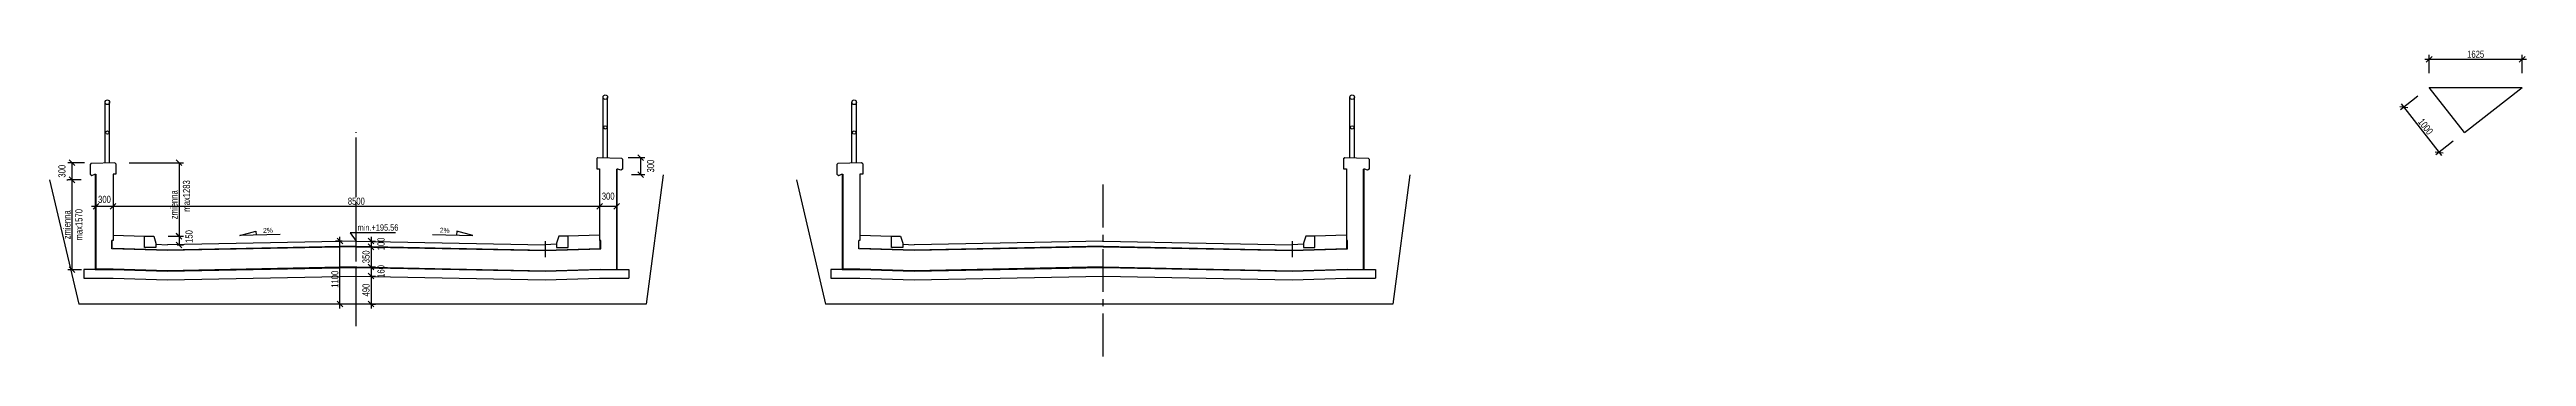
# Model space of a CAD drawing. Header units: millimetres. Extents: x -1069826 to 2704411, y -432732 to 412301.
# Drawn here: x -5249 to 38026, y -27650 to -22292 of the extents above; entities that cross this region are included whole.
import ezdxf
from ezdxf.enums import TextEntityAlignment as Align

# ---------------------------------------------------------------- set-up
doc = ezdxf.new("R2010")
doc.units = ezdxf.units.MM
doc.header["$LTSCALE"] = 1000
doc.header["$MEASUREMENT"] = 0
doc.linetypes.add('CENTER2', pattern=[1.125, 0.75, -0.125, 0.125, -0.125])
doc.linetypes.add('HIDDEN', pattern=[0.375, 0.25, -0.125])
for name, color, linetype in [('0-RA0-T', 7, 'Continuous'), ('0-RA0-W', 7, 'Continuous'), ('0-RAM-T', 7, 'Continuous'), ('0-T', 7, 'Continuous'), ('DROGO-T', 7, 'Continuous'), ('WIADUKT', 7, 'Continuous'), ('WYZA1-L', 7, 'Continuous')]:
    doc.layers.add(name, color=color, linetype=linetype)
doc.styles.add('CDMSTYLE', font='CDMSIMPL', dxfattribs={"width": 0.8, "bigfont": 'CDMBIGPL'})
doc.dimstyles.new('CDMOG-MM-50', dxfattribs={"dimscale": 50, "dimtxt": 2.5, "dimasz": 1, "dimexe": 1.5, "dimexo": 5, "dimgap": 0.5, "dimtad": 1, "dimdec": 0, "dimrnd": 1, "dimzin": 1, "dimdsep": 46, "dimtxsty": 'CDMSTYLE', "dimblk1": 'OBLIQUE', "dimblk2": 'OBLIQUE', "dimsah": 1, "dimtsz": 1, "dimcen": -2.5, "dimdle": 1.5, "dimclrd": 9, "dimclre": 9, "dimclrt": 9, "dimadec": 0, "dimazin": 0, "dimtfac": 1, "dimtmove": 2, "dimatfit": 3, "dimldrblk": 'OBLIQUE', "dimfxl": 1, "dimtvp": 1, "dimtolj": 1, "dimtzin": 0, "dimarcsym": 0})
doc.dimstyles.new('CDMZB-MM-50', dxfattribs={"dimscale": 50, "dimtxt": 2.5, "dimasz": 1, "dimexe": 1.5, "dimexo": 5, "dimgap": 0.5, "dimtad": 1, "dimdec": 0, "dimrnd": 1, "dimzin": 1, "dimdsep": 46, "dimtxsty": 'CDMSTYLE', "dimblk": 'OBLIQUE', "dimblk1": 'OBLIQUE', "dimblk2": 'OBLIQUE', "dimsah": 1, "dimtsz": 1, "dimcen": -2.5, "dimclrd": 9, "dimclre": 9, "dimclrt": 9, "dimadec": 0, "dimazin": 0, "dimtfac": 1, "dimtmove": 2, "dimatfit": 3, "dimldrblk": 'OBLIQUE', "dimfxl": 1, "dimtvp": 1, "dimtolj": 1, "dimtzin": 0, "dimarcsym": 0})

msp = doc.modelspace()

# ---------------------------------------------------------------- texts
at = {"layer": '0-RA0-T', "color": 1, "linetype": 'Continuous', "style": 'CDMSTYLE', "width": 0.8}
for rotation, p in [(1.14576284, (-1432.5467, -25492.0815)), (358.85423716, (1654.5358, -25492.0815))]:
    msp.add_text('2%', height=87.5, rotation=rotation, dxfattribs=at).set_placement(p, align=Align.CENTER)

# ---------------------------------------------------------------- blocks, each defined once
blk = doc.blocks.new('*D504')
at = {"color": 9, "linetype": 'ByBlock', "transparency": 16777216}
for p, q in [((184155, -26296), (184055, -26196)), ((184105, -26171), (184105, -26811)), ((184155, -26786), (184055, -26686)), ((184098, -26736), (184180, -26736))]:
    blk.add_line(p, q, dxfattribs=at)
at = {"layer": 'Defpoints', "color": 0, "linetype": 'ByBlock', "transparency": 16777216}
for p in [(183851, -26246), (183848, -26736), (184105, -26736)]:
    blk.add_point(p, dxfattribs=at)
at = {"color": 9, "linetype": 'ByBlock', "transparency": 16777216, "insert": (184018, -26491), "char_height": 125, "attachment_point": 5, "rotation": 90, "style": 'CDMSTYLE'}
blk.add_mtext('\\A1;490', dxfattribs=at)
blk = doc.blocks.new('_OBLIQUE')
at = {"color": 0, "linetype": 'ByBlock'}
blk.add_line((-0.5, -0.5), (0.5, 0.5), dxfattribs=at)
blk = doc.blocks.new('*D505')
at = {"color": 9, "linetype": 'ByBlock', "transparency": 16777216}
for p, q in [((183598, -25636), (183486, -25636)), ((183611, -25686), (183511, -25586)), ((183561, -26811), (183561, -25561)), ((183598, -26736), (183486, -26736)), ((183611, -26786), (183511, -26686))]:
    blk.add_line(p, q, dxfattribs=at)
at = {"layer": 'Defpoints', "color": 0, "linetype": 'ByBlock', "transparency": 16777216}
for p in [(183561, -25636), (183848, -25636), (183848, -26736)]:
    blk.add_point(p, dxfattribs=at)
at = {"color": 9, "linetype": 'ByBlock', "transparency": 16777216, "insert": (183473, -26302), "char_height": 125, "attachment_point": 5, "rotation": 90, "style": 'CDMSTYLE'}
blk.add_mtext('\\A1;\\C1;1100', dxfattribs=at)
blk = doc.blocks.new('*D509')
at = {"color": 9, "linetype": 'ByBlock', "transparency": 16777216}
for p, q in [((179523, -25027), (188173, -25027)), ((179548, -25077), (179648, -24977)), ((188048, -25077), (188148, -24977)), ((188098, -24777), (188098, -24952))]:
    blk.add_line(p, q, dxfattribs=at)
at = {"layer": 'Defpoints', "color": 0, "linetype": 'ByBlock', "transparency": 16777216}
for p in [(179598, -24673), (188098, -25027), (188098, -25027)]:
    blk.add_point(p, dxfattribs=at)
at = {"color": 9, "linetype": 'ByBlock', "transparency": 16777216, "insert": (183848, -24940), "char_height": 125, "attachment_point": 5, "style": 'CDMSTYLE'}
blk.add_mtext('\\A1;8500', dxfattribs=at)
blk = doc.blocks.new('*D507')
at = {"color": 9, "linetype": 'ByBlock', "transparency": 16777216}
for p, q in [((179223, -25027), (179673, -25027)), ((179248, -25077), (179348, -24977)), ((179298, -24923), (179298, -25102)), ((179548, -25077), (179648, -24977)), ((179598, -24923), (179598, -25102))]:
    blk.add_line(p, q, dxfattribs=at)
at = {"layer": 'Defpoints', "color": 0, "linetype": 'ByBlock', "transparency": 16777216}
for p in [(179298, -24673), (179598, -24673), (179598, -25027)]:
    blk.add_point(p, dxfattribs=at)
at = {"color": 9, "linetype": 'ByBlock', "transparency": 16777216, "insert": (179448, -24908), "char_height": 125, "attachment_point": 5, "style": 'CDMSTYLE'}
blk.add_mtext('\\A1;300', dxfattribs=at)
blk = doc.blocks.new('*D510')
at = {"color": 9, "linetype": 'ByBlock', "transparency": 16777216}
for p, q in [((191836, -24566), (191853, -24566)), ((191978, -24616), (191878, -24516)), ((191928, -24566), (191928, -26136)), ((192096, -26136), (191853, -26136)), ((191978, -26186), (191878, -26086))]:
    blk.add_line(p, q, dxfattribs=at)
at = {"layer": 'Defpoints', "color": 0, "linetype": 'ByBlock', "transparency": 16777216}
for p in [(192086, -24566), (191928, -26136), (192346, -26136)]:
    blk.add_point(p, dxfattribs=at)
at = {"color": 9, "linetype": 'ByBlock', "transparency": 16777216, "insert": (192050, -25351), "char_height": 125, "attachment_point": 5, "rotation": 90, "style": 'CDMSTYLE'}
blk.add_mtext('\\A1;max1570', dxfattribs=at)
blk = doc.blocks.new('*D511')
at = {"color": 9, "linetype": 'ByBlock', "transparency": 16777216}
for p, q in [((191836, -24566), (191853, -24566)), ((191978, -24616), (191878, -24516)), ((191928, -24566), (191928, -26136)), ((192096, -26136), (191853, -26136)), ((191978, -26186), (191878, -26086))]:
    blk.add_line(p, q, dxfattribs=at)
at = {"layer": 'Defpoints', "color": 0, "linetype": 'ByBlock', "transparency": 16777216}
for p in [(192086, -24566), (191928, -26136), (192346, -26136)]:
    blk.add_point(p, dxfattribs=at)
at = {"color": 9, "linetype": 'ByBlock', "transparency": 16777216, "insert": (191841, -25351), "char_height": 125, "attachment_point": 5, "rotation": 90, "style": 'CDMSTYLE'}
blk.add_mtext('\\A1;zmienna', dxfattribs=at)
blk = doc.blocks.new('*D512')
at = {"color": 9, "linetype": 'ByBlock', "transparency": 16777216}
for p, q in [((193849, -24317), (193749, -24217)), ((192926, -24267), (193874, -24267)), ((193799, -24267), (193799, -25550)), ((193849, -25600), (193749, -25500)), ((193606, -25550), (193874, -25550))]:
    blk.add_line(p, q, dxfattribs=at)
at = {"layer": 'Defpoints', "color": 0, "linetype": 'ByBlock', "transparency": 16777216}
for p in [(192676, -24267), (193356, -25550), (193799, -25550)]:
    blk.add_point(p, dxfattribs=at)
at = {"color": 9, "linetype": 'ByBlock', "transparency": 16777216, "insert": (193711, -25001), "char_height": 125, "attachment_point": 5, "rotation": 90, "style": 'CDMSTYLE'}
blk.add_mtext('\\A1;zmienna', dxfattribs=at)
blk = doc.blocks.new('*D513')
at = {"color": 9, "linetype": 'ByBlock', "transparency": 16777216}
for p, q in [((193849, -24317), (193749, -24217)), ((192926, -24267), (193874, -24267)), ((193799, -24267), (193799, -25550)), ((193849, -25600), (193749, -25500)), ((193606, -25550), (193874, -25550))]:
    blk.add_line(p, q, dxfattribs=at)
at = {"layer": 'Defpoints', "color": 0, "linetype": 'ByBlock', "transparency": 16777216}
for p in [(192676, -24267), (193356, -25550), (193799, -25550)]:
    blk.add_point(p, dxfattribs=at)
at = {"color": 9, "linetype": 'ByBlock', "transparency": 16777216, "insert": (193929, -24848), "char_height": 125, "attachment_point": 5, "rotation": 90, "style": 'CDMSTYLE'}
blk.add_mtext('\\A1;max1283', dxfattribs=at)
blk = doc.blocks.new('*D514')
at = {"color": 9, "linetype": 'ByBlock', "transparency": 16777216}
for p, q in [((191978, -24317), (191878, -24217)), ((192145, -24267), (191853, -24267)), ((192086, -24566), (191853, -24566)), ((191978, -24616), (191878, -24516)), ((191928, -24267), (191928, -24566))]:
    blk.add_line(p, q, dxfattribs=at)
at = {"layer": 'Defpoints', "color": 0, "linetype": 'ByBlock', "transparency": 16777216}
for p in [(191928, -24566), (192336, -24566), (192395, -24267)]:
    blk.add_point(p, dxfattribs=at)
at = {"color": 9, "linetype": 'ByBlock', "transparency": 16777216, "insert": (191753, -24416), "char_height": 125, "attachment_point": 5, "rotation": 90, "style": 'CDMSTYLE'}
blk.add_mtext('\\A1;300', dxfattribs=at)
blk = doc.blocks.new('*D518')
at = {"color": 9, "linetype": 'ByBlock', "transparency": 16777216}
for p, q in [((193849, -25602), (193749, -25502)), ((193849, -25752), (193749, -25652)), ((193764, -25702), (193874, -25702)), ((193799, -25552), (193799, -25702))]:
    blk.add_line(p, q, dxfattribs=at)
at = {"layer": 'Defpoints', "color": 0, "linetype": 'ByBlock', "transparency": 16777216}
for p in [(193356, -25552), (193514, -25702), (193799, -25702)]:
    blk.add_point(p, dxfattribs=at)
at = {"color": 9, "linetype": 'ByBlock', "transparency": 16777216, "insert": (193974, -25556), "char_height": 125, "attachment_point": 5, "rotation": 90, "style": 'CDMSTYLE'}
blk.add_mtext('\\A1;150', dxfattribs=at)
blk = doc.blocks.new('*D506')
at = {"color": 9, "linetype": 'ByBlock', "transparency": 16777216}
for p, q in [((184155, -26136), (184055, -26036)), ((184155, -26296), (184055, -26196)), ((184095, -26246), (184180, -26246)), ((184098, -26086), (184180, -26086)), ((184105, -26011), (184105, -26246))]:
    blk.add_line(p, q, dxfattribs=at)
at = {"layer": 'Defpoints', "color": 0, "linetype": 'ByBlock', "transparency": 16777216}
for p in [(183845, -26246), (183848, -26086), (184105, -26246)]:
    blk.add_point(p, dxfattribs=at)
at = {"color": 9, "linetype": 'ByBlock', "transparency": 16777216, "insert": (184280, -26166), "char_height": 125, "attachment_point": 5, "rotation": 90, "style": 'CDMSTYLE'}
blk.add_mtext('\\A1;160', dxfattribs=at)
blk = doc.blocks.new('*D508')
at = {"color": 9, "linetype": 'ByBlock', "transparency": 16777216}
for p, q in [((188023, -25027), (188398, -25027)), ((188048, -25077), (188148, -24977)), ((188348, -25077), (188448, -24977)), ((188398, -24777), (188398, -24952))]:
    blk.add_line(p, q, dxfattribs=at)
at = {"layer": 'Defpoints', "color": 0, "linetype": 'ByBlock', "transparency": 16777216}
for p in [(188098, -25027), (188398, -25027), (188398, -25027)]:
    blk.add_point(p, dxfattribs=at)
at = {"color": 9, "linetype": 'ByBlock', "transparency": 16777216, "insert": (188248, -24852), "char_height": 125, "attachment_point": 5, "style": 'CDMSTYLE'}
blk.add_mtext('\\A1;300', dxfattribs=at)
blk = doc.blocks.new('*D515')
at = {"color": 9, "linetype": 'ByBlock', "transparency": 16777216}
for p, q in [((201646, -24177), (201938, -24177)), ((201913, -24227), (201813, -24127)), ((201863, -24177), (201863, -24476)), ((201706, -24476), (201938, -24476)), ((201913, -24526), (201813, -24426))]:
    blk.add_line(p, q, dxfattribs=at)
at = {"layer": 'Defpoints', "color": 0, "linetype": 'ByBlock', "transparency": 16777216}
for p in [(201396, -24177), (201456, -24476), (201863, -24476)]:
    blk.add_point(p, dxfattribs=at)
at = {"color": 9, "linetype": 'ByBlock', "transparency": 16777216, "insert": (202038, -24326), "char_height": 125, "attachment_point": 5, "rotation": 90, "style": 'CDMSTYLE'}
blk.add_mtext('\\A1;300', dxfattribs=at)
blk = doc.blocks.new('*D516')
at = {"color": 9, "linetype": 'ByBlock', "transparency": 16777216}
for p, q in [((184155, -25786), (184055, -25686)), ((184105, -25661), (184105, -26161)), ((184155, -26136), (184055, -26036)), ((184098, -26086), (184180, -26086))]:
    blk.add_line(p, q, dxfattribs=at)
at = {"layer": 'Defpoints', "color": 0, "linetype": 'ByBlock', "transparency": 16777216}
for p in [(183848, -25736), (183848, -26086), (184105, -26086)]:
    blk.add_point(p, dxfattribs=at)
at = {"color": 9, "linetype": 'ByBlock', "transparency": 16777216, "insert": (184018, -25911), "char_height": 125, "attachment_point": 5, "rotation": 90, "style": 'CDMSTYLE'}
blk.add_mtext('\\A1;350', dxfattribs=at)
blk = doc.blocks.new('*D517')
at = {"color": 9, "linetype": 'ByBlock', "transparency": 16777216}
for p, q in [((184155, -25686), (184055, -25586)), ((184155, -25786), (184055, -25686)), ((184098, -25636), (184180, -25636)), ((184098, -25736), (184180, -25736)), ((184105, -25561), (184105, -25736))]:
    blk.add_line(p, q, dxfattribs=at)
at = {"layer": 'Defpoints', "color": 0, "linetype": 'ByBlock', "transparency": 16777216}
for p in [(183848, -25636), (183848, -25736), (184105, -25736)]:
    blk.add_point(p, dxfattribs=at)
at = {"color": 9, "linetype": 'ByBlock', "transparency": 16777216, "insert": (184280, -25686), "char_height": 125, "attachment_point": 5, "rotation": 90, "style": 'CDMSTYLE'}
blk.add_mtext('\\A1;100', dxfattribs=at)
blk = doc.blocks.new('00KOTA1')
at = {"color": 0, "linetype": 'Continuous'}
blk.add_lwpolyline([(13.74, 2.86), (-2.11, 2.86), (0, 0), (0, 6.11)], dxfattribs=at)
at = {"color": 0, "linetype": 'Continuous', "style": 'CDMSTYLE', "width": 0.85}
blk.add_attdef('%%P000.000', (0.42, 3.63), '', height=2.2, dxfattribs=at)
blk = doc.blocks.new('*D519')
at = {"color": 9, "linetype": 'ByBlock', "transparency": 16777216}
for p, q in [((219553, -23287), (219693, -23304)), ((219866, -23106), (219564, -23342)), ((220285, -24143), (219577, -23237)), ((220169, -24075), (220309, -24092)), ((220482, -23894), (220180, -24130))]:
    blk.add_line(p, q, dxfattribs=at)
at = {"layer": 'Defpoints', "color": 0, "linetype": 'ByBlock', "transparency": 16777216}
for p in [(219623, -23296), (220063, -22952), (220679, -23740)]:
    blk.add_point(p, dxfattribs=at)
at = {"color": 9, "linetype": 'ByBlock', "transparency": 16777216, "insert": (220000, -23636), "char_height": 125, "attachment_point": 5, "rotation": 307.9933, "style": 'CDMSTYLE'}
blk.add_mtext('\\A1;1000', dxfattribs=at)
blk = doc.blocks.new('*D520')
at = {"color": 9, "linetype": 'ByBlock', "transparency": 16777216}
for p, q in [((219988, -22461), (221763, -22461)), ((220013, -22511), (220113, -22411)), ((220063, -22702), (220063, -22386)), ((221638, -22511), (221738, -22411)), ((221688, -22702), (221688, -22386))]:
    blk.add_line(p, q, dxfattribs=at)
at = {"layer": 'Defpoints', "color": 0, "linetype": 'ByBlock', "transparency": 16777216}
for p in [(221688, -22461), (220063, -22952), (221688, -22952)]:
    blk.add_point(p, dxfattribs=at)
at = {"color": 9, "linetype": 'ByBlock', "transparency": 16777216, "insert": (220875, -22374), "char_height": 125, "attachment_point": 5, "style": 'CDMSTYLE'}
blk.add_mtext('\\A1;1625', dxfattribs=at)

# ---------------------------------------------------------------- dimensions: what is measured, and where the dimension line sits
at = {"layer": '0-RAM-T', "color": 40, "linetype": 'Continuous'}
for text, picture, middle in [('zmienna', '*D512', (-3073.7725, -25001.3515)), ('max<>', '*D513', (-2856.2653, -24847.6754))]:
    dim = msp.add_linear_dim(base=(-2986.2725, -25550.2472), p1=(-4108.9964, -24266.8103), p2=(-3429.0857, -25550.2472), angle=90, text=text, dimstyle='CDMZB-MM-50', dxfattribs=at)
    dim.commit()
    dim.dimension.update_dxf_attribs({"geometry": picture, "text_midpoint": middle, "dimtype": 160, "insert": (-196784.7937, 0)})
dim = msp.add_linear_dim(base=(-2986.2725, -25702.2472), p1=(-3429.0857, -25552.2472), p2=(-3271.0019, -25702.2472), angle=90, dimstyle='CDMZB-MM-50', override={"dimse1": 1}, dxfattribs=at)
dim.commit()
dim.dimension.update_dxf_attribs({"geometry": '*D518', "text_midpoint": (-2811.2725, -25556.376), "dimtype": 160, "insert": (-196784.7937, 0)})
at = {"layer": 'DROGO-T', "color": 40, "linetype": 'Continuous'}
for p1, p2, distance, picture, middle in [((36326.2278, -22952.0661), (37950.741, -22952.0661), 490.6006, '*D520', (37138.4844, -22373.9655)), ((36941.7968, -23740.1491), (36326.2278, -22952.0661), 558.2188, '*D519', (36263.0468, -23635.8675))]:
    dim = msp.add_aligned_dim(p1=p1, p2=p2, distance=distance, dimstyle='CDMOG-MM-50', dxfattribs=at)
    dim.commit()
    dim.dimension.update_dxf_attribs({"geometry": picture, "text_midpoint": middle, "insert": (-183736.9617, 0)})
at = {"layer": 'DROGO-T', "color": 3, "linetype": 'Continuous'}
dim = msp.add_linear_dim(base=(-4139.0054, -25027.3544), p1=(-4439.0054, -24673.2839), p2=(-4139.0054, -24673.2839), dimstyle='CDMOG-MM-50', dxfattribs=at)
dim.commit()
dim.dimension.update_dxf_attribs({"geometry": '*D507', "text_midpoint": (-4289.0054, -24908.2497), "dimtype": 160, "insert": (-183736.9617, 0)})
for base, p1, p2, picture, middle in [((4360.9945, -25027.3544), (-4139.0054, -24673.2839), (4360.9945, -25027.3544), '*D509', (110.9945, -24939.8544)), ((4660.9945, -25027.3544), (4360.9945, -25027.3544), (4660.9945, -25027.3544), '*D508', (4510.9945, -24852.3544))]:
    dim = msp.add_linear_dim(base=base, p1=p1, p2=p2, dimstyle='CDMOG-MM-50', override={"dimse1": 1}, dxfattribs=at)
    dim.commit()
    dim.dimension.update_dxf_attribs({"geometry": picture, "text_midpoint": middle, "insert": (-183736.9617, 0)})
dim = msp.add_linear_dim(base=(-176.0454, -25635.7706), p1=(110.9945, -26736.2456), p2=(110.9945, -25635.7706), angle=90, text='\\C1;<>', dimstyle='CDMOG-MM-50', dxfattribs=at)
dim.commit()
dim.dimension.update_dxf_attribs({"geometry": '*D505', "text_midpoint": (-263.5454, -26302.4305), "dimtype": 160, "insert": (-183736.9617, 0)})
for base, p1, p2, picture, middle in [((368.1927, -25736.2456), (110.9945, -25636.2456), (110.9945, -25736.2456), '*D517', (543.1927, -25686.2456)), ((368.1927, -26246.1837), (110.9945, -26086.2456), (107.7958, -26246.1837), '*D506', (543.1927, -26166.2146))]:
    dim = msp.add_linear_dim(base=base, p1=p1, p2=p2, angle=90, dimstyle='CDMOG-MM-50', dxfattribs=at)
    dim.commit()
    dim.dimension.update_dxf_attribs({"geometry": picture, "text_midpoint": middle, "insert": (-183736.9617, 0)})
for base, p1, p2, picture, middle in [((368.1927, -26086.2456), (110.9945, -25736.2456), (110.9945, -26086.2456), '*D516', (280.6927, -25911.2456)), ((368.1927, -26736.2456), (114.1933, -26246.1837), (110.9945, -26736.2456), '*D504', (280.6927, -26491.2146))]:
    dim = msp.add_linear_dim(base=base, p1=p1, p2=p2, angle=90, dimstyle='CDMOG-MM-50', override={"dimse1": 1}, dxfattribs=at)
    dim.commit()
    dim.dimension.update_dxf_attribs({"geometry": picture, "text_midpoint": middle, "insert": (-183736.9617, 0)})
at = {"layer": 'WIADUKT', "color": 40, "linetype": 'Continuous'}
for base, p1, p2, angle, picture, middle in [((-4856.7007, -24566.2456), (-4389.413, -24266.7106), (-4449.0054, -24566.2456), 90, '*D514', (-5031.7007, -24416.4781)), ((5078.6897, -24476.1741), (4611.402, -24176.6391), (4670.9945, -24476.1741), 270, '*D515', (5253.6897, -24326.4066))]:
    dim = msp.add_linear_dim(base=base, p1=p1, p2=p2, angle=angle, dimstyle='CDMZB-MM-50', dxfattribs=at)
    dim.commit()
    dim.dimension.update_dxf_attribs({"geometry": picture, "text_midpoint": middle, "insert": (-196784.7937, 0)})
dim = msp.add_linear_dim(base=(-4856.7007, -26135.7496), p1=(-4699.0054, -24566.2456), p2=(-4439.0054, -26135.7496), angle=90, text='zmienna', dimstyle='CDMZB-MM-50', dxfattribs=at)
dim.commit()
dim.dimension.update_dxf_attribs({"geometry": '*D511', "text_midpoint": (-4944.2007, -25350.9976), "insert": (-196784.7937, 0)})
dim = msp.add_linear_dim(base=(-4856.7007, -26135.7496), p1=(-4699.0054, -24566.2456), p2=(-4439.0054, -26135.7496), angle=90, text='max<>', dimstyle='CDMZB-MM-50', dxfattribs=at)
dim.commit()
dim.dimension.update_dxf_attribs({"geometry": '*D510', "text_midpoint": (-4734.4086, -25350.9976), "dimtype": 160, "insert": (-196784.7937, 0)})

# ---------------------------------------------------------------- linework, layer by layer
at = {"layer": '0-RA0-T', "color": 1, "linetype": 'Continuous', "extrusion": (0, 0, -1)}
for points in [[(1221.8889, -25522.8753), (1921.7489, -25536.8725), (1643.2046, -25461.2876), (1641.8049, -25531.2736)], [(-1443.8779, -25522.8753), (-2143.7379, -25536.8725), (-1865.1936, -25461.2876), (-1863.7939, -25531.2736)]]:
    msp.add_lwpolyline(points, dxfattribs=at)
at = {"layer": '0-RAM-T', "color": 9, "linetype": 'Continuous'}
for p, q in [((-4279.0054, -24271.9106), (-4279.0054, -23212.2106)), ((-4199.0054, -24269.5106), (-4199.0054, -23212.2106)), ((4420.9945, -24179.4391), (4420.9945, -23122.1391)), ((4500.9945, -24181.8391), (4500.9945, -23122.1391)), ((8768.8266, -24271.9106), (8768.8266, -23212.2106)), ((8848.8266, -24269.5106), (8848.8266, -23212.2106)), ((17468.8265, -24179.4391), (17468.8265, -23122.1391)), ((17548.8265, -24181.8391), (17548.8265, -23122.1391))]:
    msp.add_line(p, q, dxfattribs=at)
at = {"layer": '0-RAM-T', "color": 9, "linetype": 'CENTER2'}
for p, q in [((110.9945, -27118.9627), (110.9945, -23731.7681)), ((110.9945, -26828.9855), (110.9945, -23731.7681)), ((13158.8265, -27649.5909), (13158.8265, -24534.1575))]:
    msp.add_line(p, q, dxfattribs=at)
at = {"layer": '0-RAM-T', "color": 2, "linetype": 'Continuous'}
for p, q in [((4310.9945, -24196.1391), (4330.9855, -24176.7388)), ((4310.9945, -24196.1391), (4310.9945, -24374.6391)), ((4330.9855, -24176.7388), (4742.5028, -24189.0843)), ((4741.0035, -24187.5393), (4760.9945, -24208.1391)), ((4760.9945, -24208.1391), (4760.9945, -24378.1391)), ((17358.8265, -24196.1391), (17378.8175, -24176.7388)), ((17358.8265, -24196.1391), (17358.8265, -24374.6391)), ((17378.8175, -24176.7388), (17790.3348, -24189.0843)), ((17788.8355, -24187.5393), (17808.8265, -24208.1391)), ((17808.8265, -24208.1391), (17808.8265, -24378.1391)), ((-4519.0144, -24277.6108), (-4539.0054, -24298.2106)), ((-4539.0054, -24298.2106), (-4539.0054, -24468.2106)), ((-4539.0054, -24468.2106), (-4509.0054, -24488.2106)), ((-4108.9964, -24266.8103), (-4520.5138, -24279.1558)), ((-4509.0054, -24488.2106), (-4459.0054, -24468.2106)), ((-4459.0054, -24468.2106), (-4439.0054, -24468.2106)), ((-4139.0054, -24464.7106), (-4139.0054, -25625.2496)), ((-4089.0054, -24464.7106), (-4139.0054, -24464.7106)), ((-4089.0054, -24286.2106), (-4108.9964, -24266.8103)), ((-4089.0054, -24286.2106), (-4089.0054, -24464.7106)), ((4310.9945, -24374.6391), (4360.9945, -24374.6391)), ((4360.9945, -24374.6391), (4360.9945, -25625.2496)), ((4680.9945, -24378.1391), (4660.9945, -24378.1391)), ((4730.9945, -24398.1391), (4680.9945, -24378.1391)), ((4760.9945, -24378.1391), (4730.9945, -24398.1391)), ((8528.8176, -24277.6108), (8508.8266, -24298.2106)), ((8508.8266, -24298.2106), (8508.8266, -24468.2106)), ((8508.8266, -24468.2106), (8538.8266, -24488.2106)), ((8938.8356, -24266.8103), (8527.3182, -24279.1558)), ((8538.8266, -24488.2106), (8588.8266, -24468.2106)), ((8588.8266, -24468.2106), (8608.8266, -24468.2106)), ((8908.8266, -24464.7106), (8908.8266, -25625.2496)), ((8958.8266, -24464.7106), (8908.8266, -24464.7106)), ((8958.8266, -24286.2106), (8938.8356, -24266.8103)), ((8958.8266, -24286.2106), (8958.8266, -24464.7106)), ((17358.8265, -24374.6391), (17408.8265, -24374.6391)), ((17408.8265, -24374.6391), (17408.8265, -25625.2496)), ((17728.8265, -24378.1391), (17708.8265, -24378.1391)), ((17778.8265, -24398.1391), (17728.8265, -24378.1391)), ((17808.8265, -24378.1391), (17778.8265, -24398.1391))]:
    msp.add_line(p, q, dxfattribs=at)
at = {"layer": '0-RAM-T', "color": 1, "linetype": 'Continuous'}
for p, q in [((-4139.0054, -25533.7496), (-3589.0857, -25550.2472)), ((-3389.0857, -25690.2472), (-3189.0857, -25702.2472)), ((110.9945, -25636.2456), (-3189.0857, -25702.2472)), ((110.9945, -25636.2456), (3411.0747, -25702.2472)), ((3611.0747, -25690.2472), (3411.0747, -25702.2472)), ((3611.0747, -25690.2472), (3411.0747, -25702.2472)), ((4360.9945, -25533.7496), (3811.0747, -25550.2472)), ((4360.9945, -25533.7496), (3811.0747, -25550.2472)), ((8908.8266, -25533.7496), (9458.7463, -25550.2472)), ((9658.7463, -25690.2472), (9858.7463, -25702.2472)), ((13158.8265, -25636.2456), (9858.7463, -25702.2472)), ((13158.8265, -25636.2456), (16458.9067, -25702.2472)), ((16658.9067, -25690.2472), (16458.9067, -25702.2472)), ((16658.9067, -25690.2472), (16458.9067, -25702.2472)), ((17408.8265, -25533.7496), (16858.9067, -25550.2472)), ((17408.8265, -25533.7496), (16858.9067, -25550.2472))]:
    msp.add_line(p, q, dxfattribs=at)
at = {"layer": '0-RAM-T', "color": 40, "linetype": 'Continuous'}
for p, q in [((3411.0747, -25636.0048), (3411.0747, -25914.2917)), ((16458.9067, -25636.0048), (16458.9067, -25914.2917))]:
    msp.add_line(p, q, dxfattribs=at)
at = {"layer": '0-RAM-T', "color": 2, "linetype": 'Continuous'}
for points in [[(110.9945, -25736.2456), (-3189.0857, -25802.2472), (-4159.0054, -25773.1496), (-4159.0054, -25625.2496)], [(110.9945, -25736.2456), (3411.0747, -25802.2472), (4380.9945, -25773.1496), (4380.9945, -25625.2496)], [(13158.8265, -25736.2456), (9858.7463, -25802.2472), (8888.8266, -25773.1496), (8888.8266, -25625.2496)], [(13158.8265, -25736.2456), (16458.9067, -25802.2472), (17428.8265, -25773.1496), (17428.8265, -25625.2496)], [(110.9945, -26086.2456), (-3189.0857, -26152.2472), (-4139.0054, -26123.7496)], [(110.9945, -26086.2456), (3411.0747, -26152.2472), (4380.9945, -26123.1496)], [(13158.8265, -26086.2456), (9858.7463, -26152.2472), (8908.8266, -26123.7496)], [(13158.8265, -26086.2456), (16458.9067, -26152.2472), (17428.8265, -26123.1496)]]:
    msp.add_lwpolyline(points, dxfattribs=at)
at = {"layer": '0-RAM-T', "color": 3, "linetype": 'HIDDEN', "const_width": 10}
for points in [[(111.0945, -25731.2466), (-3188.8608, -25797.2457), (-4153.8055, -25768.3358), (-4153.8055, -25625.2496)], [(111.0945, -25731.2466), (3411.0497, -25797.2457), (4375.9945, -25768.3358), (4375.9945, -25625.2496)], [(13158.9265, -25731.2466), (9858.9712, -25797.2457), (8894.0265, -25768.3358), (8894.0265, -25625.2496)], [(13158.9265, -25731.2466), (16458.8817, -25797.2457), (17423.8265, -25768.3358), (17423.8265, -25625.2496)]]:
    msp.add_lwpolyline(points, dxfattribs=at)
at = {"layer": '0-RAM-T', "color": 40, "linetype": 'Continuous'}
for points in [[(110.7946, -25726.2476), (-3189.0357, -25792.2442), (-4139.0054, -25764.6226)], [(111.1945, -25726.2476), (3411.0247, -25792.2442), (4370.9945, -25764.3319), (4370.9945, -25625.2496)], [(13158.6266, -25726.2476), (9858.7963, -25792.2442), (8908.8266, -25764.6226)], [(13159.0265, -25726.2476), (16458.8567, -25792.2442), (17418.8265, -25764.3319), (17418.8265, -25625.2496)]]:
    msp.add_lwpolyline(points, dxfattribs=at)
at = {"layer": '0-T', "color": 2, "linetype": 'Continuous'}
for p, q in [((4660.9945, -26133.7496), (4660.9945, -24378.1391)), ((17708.8265, -26133.7496), (17708.8265, -24378.1391))]:
    msp.add_line(p, q, dxfattribs=at)
at = {"layer": '0-T', "color": 40, "linetype": 'Continuous'}
for p, q in [((4670.9945, -26133.7496), (4670.9945, -24873.659)), ((17718.8265, -26133.7496), (17718.8265, -24873.659))]:
    msp.add_line(p, q, dxfattribs=at)
at = {"layer": '0-T', "color": 3, "linetype": 'HIDDEN', "const_width": 10}
for points in [[(4665.9945, -26133.7496), (4665.9945, -24864.0991)], [(17713.8265, -26133.7496), (17713.8265, -24864.0991)]]:
    msp.add_lwpolyline(points, dxfattribs=at)
at = {"layer": 'DROGO-T', "color": 40, "linetype": 'Continuous'}
for p, q in [((36941.7968, -23740.1491), (36326.2278, -22952.0661)), ((36326.2278, -22952.0661), (37950.741, -22952.0661)), ((36941.7968, -23740.1491), (37950.741, -22952.0661))]:
    msp.add_line(p, q, dxfattribs=at)
at = {"layer": 'DROGO-T', "color": 1, "linetype": 'Continuous'}
for p, q in [((-5249.0097, -24566.2566), (-4739.0054, -26736.2456)), ((5470.9945, -24476.1787), (5173.5957, -26736.2456)), ((7798.8223, -24566.2566), (8308.8266, -26736.2456)), ((18518.8265, -24476.1787), (18221.4277, -26736.2456)), ((-4649.0054, -26133.7496), (-4649.0054, -26283.7496)), ((-4449.0054, -26133.7496), (-4649.0054, -26133.7496)), ((4670.9945, -26133.7496), (4870.9945, -26133.7496)), ((4870.9945, -26133.7496), (4870.9945, -26283.7496)), ((8398.8266, -26133.7496), (8398.8266, -26283.7496)), ((8598.8266, -26133.7496), (8398.8266, -26133.7496)), ((17718.8265, -26133.7496), (17918.8265, -26133.7496)), ((17918.8265, -26133.7496), (17918.8265, -26283.7496)), ((5173.5957, -26736.2456), (-4739.0054, -26736.2456)), ((18221.4277, -26736.2456), (8308.8266, -26736.2456))]:
    msp.add_line(p, q, dxfattribs=at)
at = {"layer": 'DROGO-T', "color": 2, "linetype": 'Continuous'}
for p, q in [((-4439.0054, -24468.2106), (-4439.0054, -26123.7496)), ((8608.8266, -24468.2106), (8608.8266, -26123.7496)), ((-4139.0054, -25625.2496), (-4159.0054, -25625.2496)), ((8908.8266, -25625.2496), (8888.8266, -25625.2496)), ((-4139.0054, -26123.7496), (-4439.0054, -26123.7496)), ((8908.8266, -26123.7496), (8608.8266, -26123.7496))]:
    msp.add_line(p, q, dxfattribs=at)
at = {"layer": 'DROGO-T', "color": 3, "linetype": 'Continuous'}
for p, q in [((4380.9945, -25625.2496), (4360.9945, -25625.2496)), ((17428.8265, -25625.2496), (17408.8265, -25625.2496))]:
    msp.add_line(p, q, dxfattribs=at)
at = {"layer": 'DROGO-T', "color": 3, "linetype": 'HIDDEN', "const_width": 10}
for points in [[(-4444.0054, -24468.2106), (-4444.0054, -26128.7496), (-4139.0804, -26128.7496), (-3189.1107, -26157.2487), (110.9945, -26091.2466), (3411.0997, -26157.2487), (4361.0694, -26128.7496), (4665.9945, -26128.7496), (4665.9945, -24378.1391)], [(8603.8266, -24468.2106), (8603.8266, -26128.7496), (8908.7516, -26128.7496), (9858.7213, -26157.2487), (13158.8265, -26091.2466), (16458.9317, -26157.2487), (17408.9014, -26128.7496), (17713.8265, -26128.7496), (17713.8265, -24378.1391)]]:
    msp.add_lwpolyline(points, dxfattribs=at)
at = {"layer": 'DROGO-T', "color": 40, "linetype": 'Continuous'}
for points in [[(-4449.0054, -24468.2106), (-4449.0054, -26133.7496), (-4139.1554, -26133.7496), (-3189.1357, -26162.2502), (110.9945, -26096.2476), (3411.1247, -26162.2502), (4361.1444, -26133.7496), (4670.9945, -26133.7496), (4670.9945, -24378.1391)], [(8598.8266, -24468.2106), (8598.8266, -26133.7496), (8908.6766, -26133.7496), (9858.6963, -26162.2502), (13158.8265, -26096.2476), (16458.9567, -26162.2502), (17408.9764, -26133.7496), (17718.8265, -26133.7496), (17718.8265, -24378.1391)]]:
    msp.add_lwpolyline(points, dxfattribs=at)
at = {"layer": 'DROGO-T', "color": 1, "linetype": 'Continuous'}
for points in [[(-4649.0054, -26283.7496), (-4139.1554, -26283.7496), (-3189.1357, -26312.2502), (110.9945, -26246.2476), (3411.1247, -26312.2502), (4361.1444, -26283.7496), (4870.9945, -26283.7496)], [(8398.8266, -26283.7496), (8908.6766, -26283.7496), (9858.6963, -26312.2502), (13158.8265, -26246.2476), (16458.9567, -26312.2502), (17408.9764, -26283.7496), (17918.8265, -26283.7496)]]:
    msp.add_lwpolyline(points, dxfattribs=at)
for centre, radius in [((-4239.0054, -23212.2106), 40), ((4460.9945, -23122.1391), 40), ((8808.8266, -23212.2106), 40), ((17508.8265, -23122.1391), 40), ((-4239.0054, -23741.4606), 30), ((4460.9945, -23651.3891), 30), ((8808.8266, -23741.4606), 30), ((17508.8265, -23651.3891), 30)]:
    msp.add_circle(centre, radius, dxfattribs=at)
at = {"layer": 'WYZA1-L', "color": 1, "linetype": 'Continuous'}
for points in [[(-3389.0857, -25750.2472), (-3589.0857, -25750.2472), (-3589.0857, -25550.2472), (-3429.0857, -25550.2472), (-3389.0857, -25670.2472), (-3389.0857, -25750.2472)], [(3611.0747, -25750.2472), (3811.0747, -25750.2472), (3811.0747, -25550.2472), (3651.0747, -25550.2472), (3611.0747, -25670.2472), (3611.0747, -25750.2472)], [(3611.0747, -25750.2472), (3811.0747, -25750.2472), (3811.0747, -25550.2472), (3651.0747, -25550.2472), (3611.0747, -25670.2472), (3611.0747, -25750.2472)], [(9658.7463, -25750.2472), (9458.7463, -25750.2472), (9458.7463, -25550.2472), (9618.7463, -25550.2472), (9658.7463, -25670.2472), (9658.7463, -25750.2472)], [(16658.9067, -25750.2472), (16858.9067, -25750.2472), (16858.9067, -25550.2472), (16698.9067, -25550.2472), (16658.9067, -25670.2472), (16658.9067, -25750.2472)], [(16658.9067, -25750.2472), (16858.9067, -25750.2472), (16858.9067, -25550.2472), (16698.9067, -25550.2472), (16658.9067, -25670.2472), (16658.9067, -25750.2472)]]:
    msp.add_lwpolyline(points, dxfattribs=at)

# ---------------------------------------------------------------- block references
at = {"layer": '0-RA0-W', "color": 1, "linetype": 'Continuous', "xscale": 50, "yscale": 50, "zscale": 50}
msp.add_blockref('00KOTA1', (110.9945, -25635.7706), dxfattribs=at).add_auto_attribs({'%%P000.000': 'min.+195.56'})

msp.set_redraw_order([(e.dxf.handle, doc.entitydb.next_handle()) for e in msp.query("TEXT MTEXT ATTDEF DIMENSION ARC_DIMENSION")])  # texts and dimensions are drawn at this point

doc.saveas('drawing.dxf')
